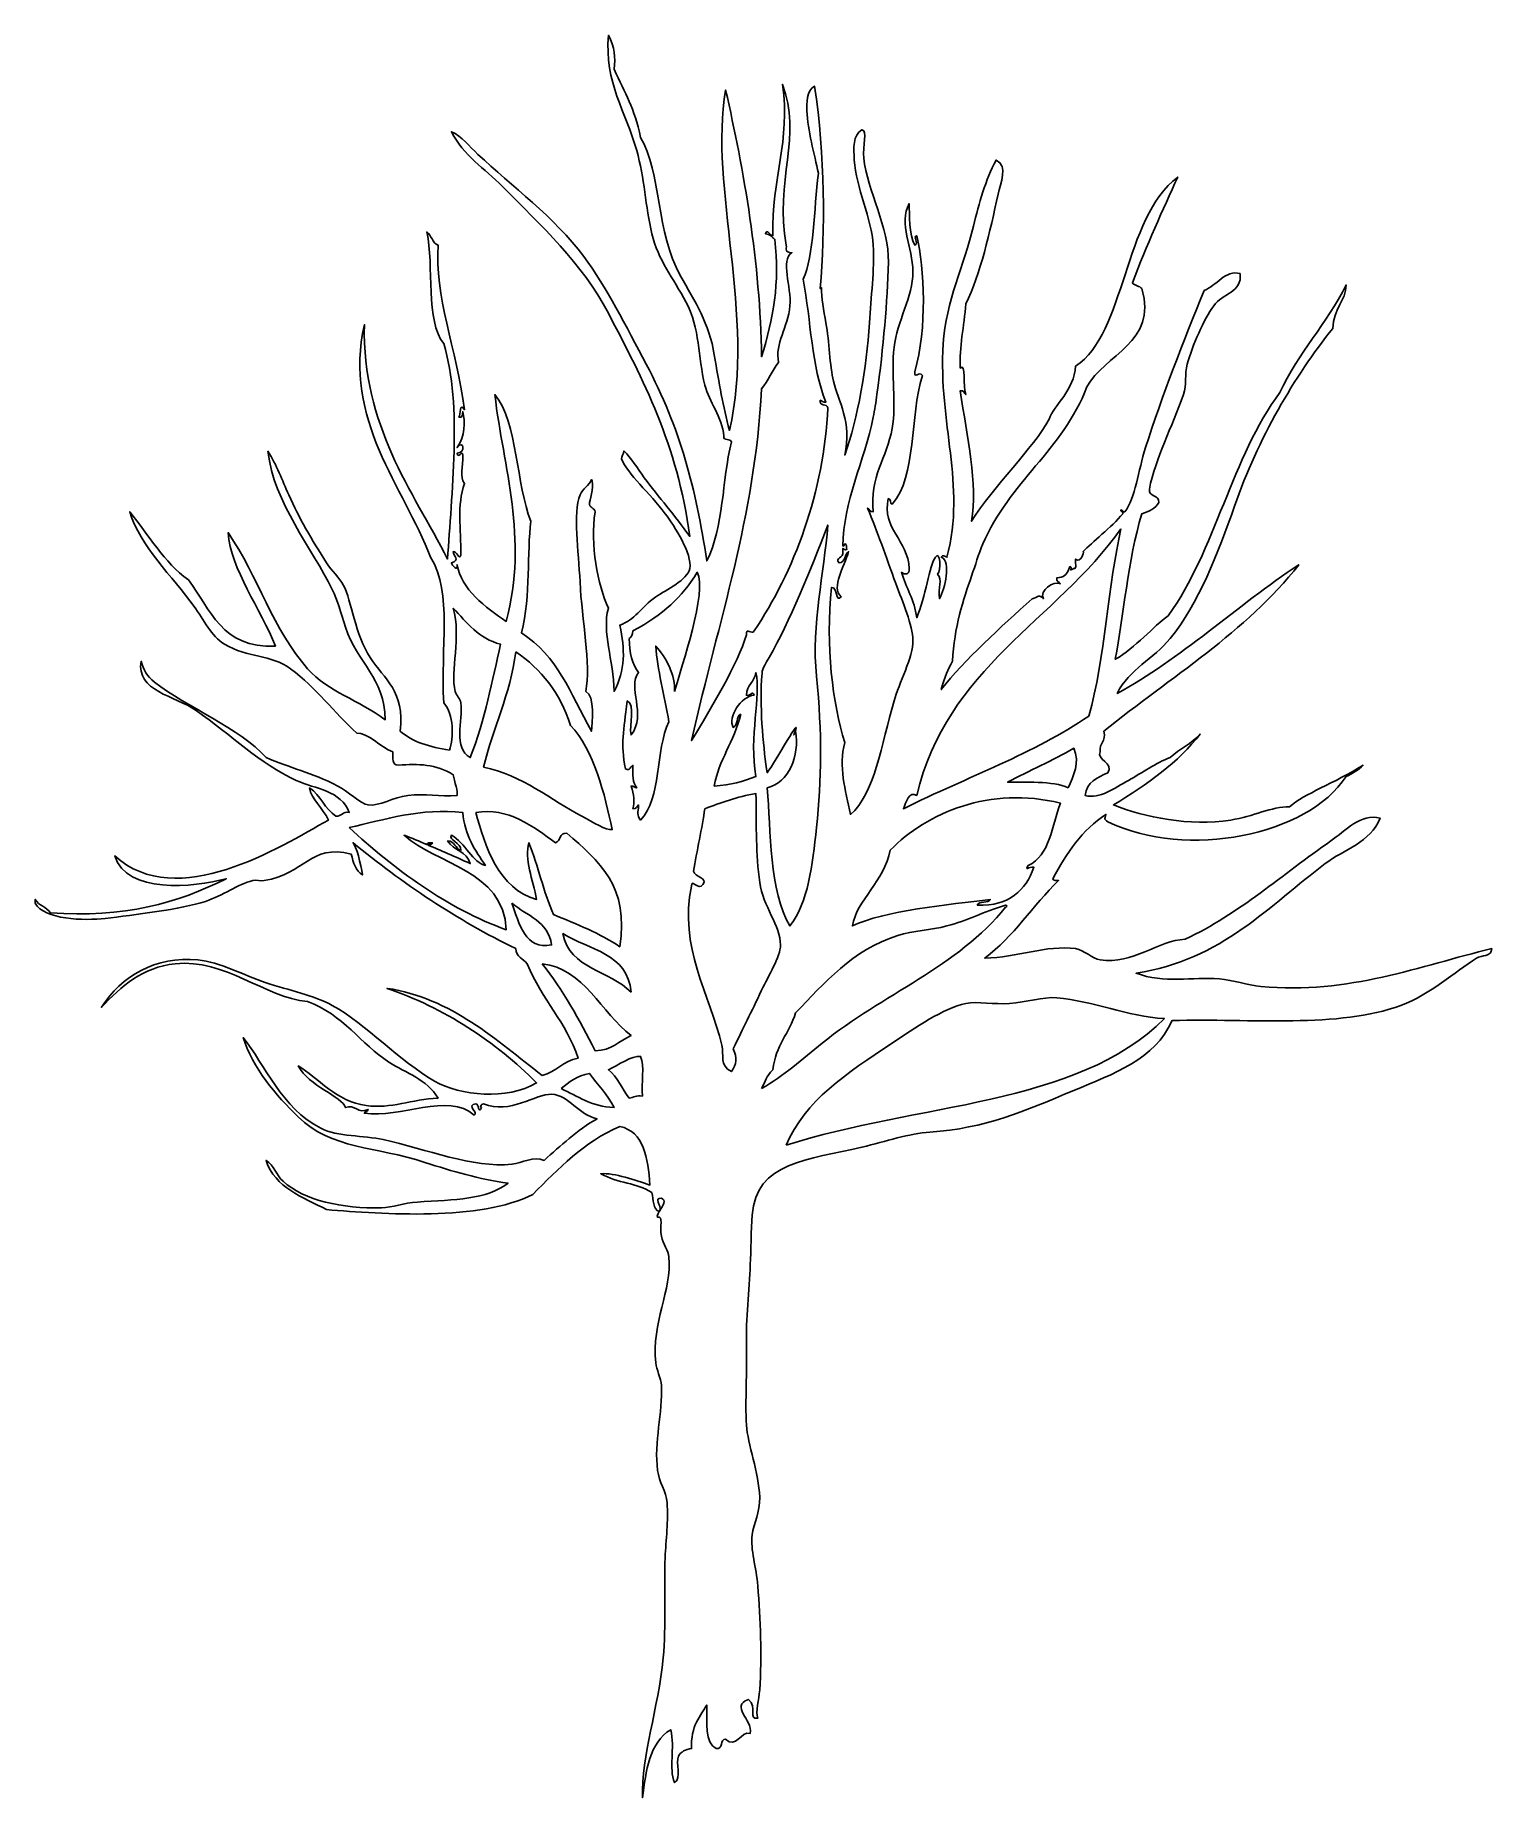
# Model space of a CAD drawing. Header units: centimetres. Extents: x -8.9 to 8.9, y -10.8 to 10.8.
import ezdxf

# ---------------------------------------------------------------- set-up
doc = ezdxf.new("R2010")
doc.units = ezdxf.units.CM
doc.header["$MEASUREMENT"] = 0
doc.layers.add('Camada 1', color=7, linetype='Continuous')

msp = doc.modelspace()

# ---------------------------------------------------------------- linework, layer by layer
at = {"layer": 'Camada 1'}
for points, knots in [([(6.10571, -0.85902), (5.93699, -0.84299), (5.76852, -0.77925), (5.59498, -0.7661), (5.59498, -0.7661), (5.26547, -0.74104), (4.91643, -0.82254), (4.57353, -0.69641), (4.57353, -0.69641), (5.61906, -0.53864), (6.22437, 0.14655), (6.89506, 0.65005), (6.89506, 0.65005), (7.11861, 0.81788), (7.45275, 0.91371), (7.56829, 1.20721), (7.56829, 1.20721), (7.33157, 1.26928), (7.13697, 1.04735), (6.9647, 0.92868), (6.9647, 0.92868), (6.36701, 0.51717), (5.8371, 0.03068), (5.1771, -0.27851), (5.1771, -0.27851), (4.84579, -0.29436), (4.53104, -0.59045), (4.13239, -0.53394), (4.13239, -0.53394), (4.02978, -0.51939), (3.93721, -0.40877), (3.83061, -0.39458), (3.83061, -0.39458), (3.46885, -0.34661), (3.11187, -0.50346), (2.71624, -0.51071), (2.71624, -0.51071), (3.07213, -0.24745), (3.30748, 0.13628), (3.6217, 0.44113), (3.6217, 0.44113), (3.59432, 0.44481), (3.55577, 0.43719), (3.55201, 0.46436), (3.55201, 0.46436), (3.71793, 0.77824), (3.91198, 1.06401), (4.20201, 1.25369), (4.20201, 1.25369), (4.18275, 1.17918), (4.1823, 1.20554), (4.22527, 1.16082), (4.22527, 1.16082), (5.20076, 0.69695), (6.68097, 0.99284), (7.15045, 1.71798), (7.15045, 1.71798), (7.23041, 1.75418), (7.30341, 1.79725), (7.35939, 1.85728), (7.35939, 1.85728), (6.99561, 1.63024), (6.64631, 1.51012), (6.45401, 1.34655), (6.45401, 1.34655), (6.23864, 1.35089), (6.01261, 1.22685), (5.73426, 1.18402), (5.73426, 1.18402), (5.23041, 1.10647), (4.67786, 1.2158), (4.29493, 1.36976), (4.29493, 1.36976), (4.7094, 1.6222), (5.09617, 1.89599), (5.35916, 2.2399), (5.35916, 2.2399), (5.25923, 2.12068), (5.10151, 2.05922), (4.99144, 1.95015), (4.99144, 1.95015), (4.82002, 1.88842), (4.64891, 1.76423), (4.48064, 1.67157), (4.48064, 1.67157), (4.30951, 1.57725), (4.12734, 1.43699), (3.94671, 1.48581), (3.94671, 1.48581), (3.96743, 1.6508), (4.09755, 1.70642), (4.22526, 1.76442), (4.22526, 1.76442), (4.30675, 1.88541), (4.07577, 1.92817), (4.13239, 2.01977), (4.13239, 2.01977), (4.11797, 2.13486), (4.2106, 2.14275), (4.17882, 2.27517), (4.17882, 2.27517), (4.99617, 2.93589), (5.91949, 3.49059), (6.5701, 4.31812), (6.5701, 4.31812), (5.81675, 3.81774), (5.10531, 3.15178), (4.34136, 2.73943), (4.34136, 2.73943), (4.4909, 3.03814), (4.78377, 3.15914), (4.99141, 3.41272), (4.99141, 3.41272), (5.33754, 3.8355), (5.57762, 4.45785), (5.78069, 5.03779), (5.78069, 5.03779), (6.07258, 5.87115), (6.51327, 6.62717), (6.9879, 7.22007), (6.9879, 7.22007), (6.9938, 7.46396), (7.14848, 7.55516), (7.15043, 7.75403), (7.15043, 7.75403), (6.91744, 7.27508), (6.55901, 6.92154), (6.33792, 6.43074), (6.33792, 6.43074), (5.75078, 5.64818), (5.54195, 4.48724), (4.96815, 3.69127), (4.96815, 3.69127), (4.78927, 3.56697), (4.56101, 3.29463), (4.31817, 3.15731), (4.31817, 3.15731), (4.41622, 3.67465), (4.47414, 4.37857), (4.64313, 4.94491), (4.64313, 4.94491), (4.73158, 4.97256), (4.81125, 5.00891), (4.85205, 5.08421), (4.85205, 5.08421), (4.85967, 5.18475), (4.72349, 5.14136), (4.73595, 5.24669), (4.73595, 5.24669), (4.81366, 5.63206), (5.01397, 6.00504), (5.15383, 6.4075), (5.15383, 6.4075), (5.19431, 6.52381), (5.16799, 6.66131), (5.20026, 6.77892), (5.20026, 6.77892), (5.26313, 7.00744), (5.40518, 7.3314), (5.5253, 7.49864), (5.5253, 7.49864), (5.63243, 7.64771), (5.87738, 7.66213), (5.85031, 7.89332), (5.85031, 7.89332), (5.66709, 7.94179), (5.55927, 7.74338), (5.40925, 7.68438), (5.40925, 7.68438), (5.15475, 7.06795), (4.89024, 6.38528), (4.68958, 5.75745), (4.68958, 5.75745), (4.5974, 5.46929), (4.56549, 5.14208), (4.43415, 4.96814), (4.43415, 4.96814), (4.42534, 4.9565), (4.39383, 4.9974), (4.38772, 4.99134), (4.38772, 4.99134), (4.37579, 4.97935), (4.41794, 4.95313), (4.4109, 4.94493), (4.4109, 4.94493), (4.27012, 4.77845), (4.03022, 4.59097), (3.92343, 4.48061), (3.92343, 4.48061), (3.93579, 4.46899), (3.89737, 4.33594), (3.83056, 4.38777), (3.83056, 4.38777), (3.81789, 4.35401), (3.85768, 4.26773), (3.8073, 4.27164), (3.8073, 4.27164), (3.72647, 4.22502), (3.80926, 4.28193), (3.76089, 4.2949), (3.76089, 4.2949), (3.71012, 4.16875), (3.69027, 4.17227), (3.59836, 4.1556), (3.59836, 4.1556), (3.5914, 4.10996), (3.62977, 4.10956), (3.64479, 4.08594), (3.64479, 4.08594), (3.55862, 4.12235), (3.38161, 4.00056), (3.4359, 3.90028), (3.4359, 3.90028), (3.3729, 3.9655), (3.37804, 3.91856), (3.29654, 3.90028), (3.29654, 3.90028), (2.91485, 3.5545), (2.46638, 3.15177), (2.18217, 2.78591), (2.18217, 2.78591), (2.2244, 2.95), (2.26152, 3.0266), (2.32153, 3.13413), (2.32153, 3.13413), (2.3373, 3.54566), (2.45507, 3.89946), (2.55362, 4.17884), (2.55362, 4.17884), (2.60259, 4.31767), (2.63604, 4.43996), (2.69298, 4.57355), (2.69298, 4.57355), (3.01373, 5.32745), (3.67276, 5.72912), (3.96981, 6.50043), (3.96981, 6.50043), (4.18396, 6.90143), (4.84119, 7.04145), (4.64307, 7.70764), (4.64307, 7.70764), (4.61561, 7.74206), (4.55536, 7.74378), (4.52697, 7.77728), (4.52697, 7.77728), (4.70231, 8.24517), (4.90236, 8.67334), (5.08418, 9.07736), (5.08418, 9.07736), (4.41687, 8.57878), (4.4446, 7.15471), (3.83053, 6.75577), (3.83053, 6.75577), (3.81603, 6.4606), (3.56317, 6.28045), (3.50552, 6.10574), (3.50552, 6.10574), (3.31552, 5.7458), (2.82118, 5.28916), (2.55363, 4.85209), (2.55363, 4.85209), (2.6325, 5.31374), (2.49886, 5.88222), (2.41435, 6.45401), (2.41435, 6.45401), (2.45999, 6.46092), (2.46036, 6.42266), (2.48404, 6.40755), (2.48404, 6.40755), (2.4388, 6.50328), (2.49378, 6.80839), (2.41435, 6.73256), (2.41435, 6.73256), (2.4012, 6.98849), (2.46227, 7.24628), (2.48404, 7.52192), (2.48404, 7.52192), (2.6593, 7.87876), (2.78209, 8.41015), (2.87867, 8.86841), (2.87867, 8.86841), (2.90661, 9.00097), (3.00914, 9.21369), (2.85541, 9.28627), (2.85541, 9.28627), (2.7241, 9.04029), (2.64636, 8.75853), (2.57688, 8.47371), (2.57688, 8.47371), (2.46099, 7.99873), (2.23729, 7.5468), (2.20543, 7.03438), (2.20543, 7.03438), (2.14357, 6.03963), (2.48838, 5.31125), (2.25184, 4.41098), (2.25184, 4.41098), (2.22446, 4.41434), (2.19921, 4.45233), (2.18218, 4.41098), (2.18218, 4.41098), (2.30704, 4.35428), (2.22875, 4.02416), (2.159, 3.90028), (2.159, 3.90028), (2.14072, 4.04167), (2.20395, 4.132), (2.13574, 4.20206), (2.13574, 4.20206), (2.18823, 4.23982), (2.16387, 4.50829), (2.11251, 4.41098), (2.11251, 4.41098), (2.03208, 4.31229), (1.99067, 3.91629), (1.88039, 3.66814), (1.88039, 3.66814), (1.85335, 3.8887), (1.74913, 4.03207), (1.69468, 4.2253), (1.69468, 4.2253), (1.72916, 4.18873), (1.79834, 4.1994), (1.78755, 4.27168), (1.78755, 4.27168), (1.77691, 4.61815), (1.44608, 4.76452), (1.53217, 5.13065), (1.53217, 5.13065), (1.57051, 5.13031), (1.54513, 5.0663), (1.5786, 5.06106), (1.5786, 5.06106), (1.88327, 5.40639), (1.79315, 6.14657), (1.95005, 6.63967), (1.95005, 6.63967), (1.91557, 6.70436), (1.84633, 6.59064), (1.85713, 6.68616), (1.85713, 6.68616), (2.00916, 7.22382), (1.97892, 7.94973), (1.88039, 8.35767), (1.88039, 8.35767), (1.82927, 8.33849), (1.91225, 8.27634), (1.85713, 8.2416), (1.85713, 8.2416), (1.78106, 8.36897), (1.79535, 8.62252), (1.78754, 8.75233), (1.78754, 8.75233), (1.6512, 8.5051), (1.8321, 8.21282), (1.83395, 7.91659), (1.83395, 7.91659), (1.83596, 7.60134), (1.6385, 7.30985), (1.60178, 6.98796), (1.60178, 6.98796), (1.56371, 6.65398), (1.63512, 6.30774), (1.5786, 5.98969), (1.5786, 5.98969), (1.51539, 5.6343), (1.2996, 5.39268), (1.34648, 4.96819), (1.34648, 4.96819), (1.30079, 4.96123), (1.30042, 4.99957), (1.27682, 5.01462), (1.27682, 5.01462), (1.40522, 4.71416), (1.49531, 4.43198), (1.62504, 4.08596), (1.62504, 4.08596), (1.70846, 3.8636), (1.82983, 3.57203), (1.83396, 3.38952), (1.83396, 3.38952), (1.83859, 3.18606), (1.66251, 2.85834), (1.60179, 2.6466), (1.60179, 2.6466), (1.44955, 2.11529), (1.35999, 1.49463), (1.06781, 1.25367), (1.06781, 1.25367), (1.00447, 1.55485), (0.91763, 1.84356), (0.9982, 2.13587), (0.9982, 2.13587), (0.84871, 2.60603), (0.7588, 3.32734), (0.83567, 4.03952), (0.83567, 4.03952), (0.90877, 4.04918), (0.88652, 3.84481), (0.95177, 3.9235), (0.95177, 3.9235), (0.82654, 4.04838), (0.9926, 4.28907), (1.04464, 4.48066), (1.04464, 4.48066), (0.99429, 4.44592), (1.00757, 4.34747), (0.92859, 4.34136), (0.92859, 4.34136), (0.86528, 4.4043), (0.9886, 4.39915), (0.97502, 4.48066), (0.97502, 4.48066), (0.97454, 4.49352), (0.97454, 4.5063), (0.97444, 4.5191), (0.97444, 4.5191), (0.98688, 4.51079), (0.99627, 4.49949), (1.02146, 4.50383), (1.02146, 4.50383), (1.01778, 4.53119), (1.02546, 4.56974), (0.9982, 4.57352), (0.9982, 4.57352), (0.99807, 4.55693), (0.98619, 4.55204), (0.97444, 4.54709), (0.97444, 4.54709), (0.9787, 5.09089), (1.23654, 5.58846), (1.3465, 6.12895), (1.3465, 6.12895), (1.36359, 6.2133), (1.38084, 6.31956), (1.39288, 6.40753), (1.39288, 6.40753), (1.47395, 6.99811), (1.51885, 7.5428), (1.53221, 8.0326), (1.53221, 8.0326), (1.54351, 8.44776), (1.27596, 8.91231), (1.23043, 9.30945), (1.23043, 9.30945), (1.21281, 9.46317), (1.28507, 9.64865), (1.2072, 9.65769), (1.2072, 9.65769), (1.09443, 9.59374), (1.10481, 9.43295), (1.11433, 9.28621), (1.11433, 9.28621), (1.13603, 8.95228), (1.32756, 8.55816), (1.3465, 8.24153), (1.3465, 8.24153), (1.36441, 7.94162), (1.31806, 7.5988), (1.30001, 7.28966), (1.30001, 7.28966), (1.2671, 6.72335), (1.15721, 6.12713), (0.99823, 5.66459), (0.99823, 5.66459), (1.08919, 6.06274), (0.91475, 6.33809), (0.85887, 6.56997), (0.85887, 6.56997), (0.81251, 6.76285), (0.80852, 7.0541), (0.76603, 7.28969), (0.76603, 7.28969), (0.73978, 7.43553), (0.70666, 7.60243), (0.71258, 7.71951), (0.71258, 7.71951), (0.70943, 7.71327), (0.70462, 7.70871), (0.69641, 7.70758), (0.69641, 7.70758), (0.75949, 8.41351), (0.75427, 9.35644), (0.6268, 10.19162), (0.6268, 10.19162), (0.52515, 10.14532), (0.53181, 9.97519), (0.53388, 9.88984), (0.53388, 9.88984), (0.53965, 9.65481), (0.62696, 9.35975), (0.67316, 9.12374), (0.67316, 9.12374), (0.61842, 8.68501), (0.61821, 8.10663), (0.48748, 7.82363), (0.48748, 7.82363), (0.58479, 7.30986), (0.58524, 6.75585), (0.76601, 6.31458), (0.76601, 6.31458), (0.73407, 6.31363), (0.71502, 6.32553), (0.6964, 6.33781), (0.6964, 6.33781), (0.67918, 6.25873), (0.78197, 6.29955), (0.78927, 6.24497), (0.78927, 6.24497), (0.74577, 5.22881), (0.37364, 4.22115), (-0.11613, 3.50553), (-0.11613, 3.50553), (-0.14336, 3.44812), (-0.21262, 3.56186), (-0.20903, 3.45907), (-0.20903, 3.45907), (-0.31597, 3.0963), (-0.63152, 2.57788), (-0.88226, 2.15899), (-0.88226, 2.15899), (-0.5419, 3.68159), (-0.10991, 4.8766), (-0.02326, 6.47718), (-0.02326, 6.47718), (0.05903, 6.57283), (0.10244, 6.70739), (0.18568, 6.80214), (0.18568, 6.80214), (0.1353, 7.03516), (0.30069, 7.2277), (0.32496, 7.49863), (0.32496, 7.49863), (0.34544, 7.72749), (0.20251, 8.06002), (0.34814, 8.14866), (0.34814, 8.14866), (0.25167, 8.15398), (0.28821, 8.18874), (0.27853, 8.24153), (0.27853, 8.24153), (0.13592, 9.01845), (0.4784, 9.60056), (0.2321, 10.21487), (0.2321, 10.21487), (0.33693, 9.52124), (0.09303, 9.05896), (0.116, 8.3576), (0.116, 8.3576), (0.08507, 8.35413), (0.04594, 8.452), (0.02308, 8.38083), (0.02308, 8.38083), (0.08248, 8.37821), (0.10444, 8.33821), (0.13926, 8.31114), (0.13926, 8.31114), (0.20197, 7.77777), (0.12, 7.33988), (-0.02327, 6.87178), (-0.02327, 6.87178), (-0.03846, 8.01499), (-0.24301, 9.1777), (-0.46438, 10.14523), (-0.46438, 10.14523), (-0.67314, 8.95156), (-0.09079, 7.37684), (-0.41792, 5.9664), (-0.41792, 5.9664), (-0.49637, 6.27064), (-0.5445, 6.53263), (-0.60368, 6.89501), (-0.60368, 6.89501), (-0.66652, 7.27979), (-0.83408, 7.54057), (-1.02154, 7.87008), (-1.02154, 7.87008), (-1.31705, 8.38946), (-1.25305, 9.13696), (-1.50909, 9.56479), (-1.50909, 9.56479), (-1.58325, 9.92603), (-1.69858, 10.1029), (-1.83413, 10.40056), (-1.83413, 10.40056), (-1.81603, 10.54592), (-1.82328, 10.67171), (-1.90372, 10.81844), (-1.90372, 10.81844), (-1.95222, 10.23114), (-1.6915, 9.88388), (-1.55548, 9.40231), (-1.55548, 9.40231), (-1.46253, 9.07322), (-1.44787, 8.71119), (-1.3698, 8.38086), (-1.3698, 8.38086), (-1.29476, 8.06317), (-1.10704, 7.83323), (-0.95194, 7.54507), (-0.95194, 7.54507), (-0.77472, 7.21598), (-0.80822, 6.87329), (-0.71977, 6.52359), (-0.71977, 6.52359), (-0.66685, 6.31441), (-0.50691, 6.13465), (-0.48757, 5.89679), (-0.48757, 5.89679), (-0.49752, 5.83265), (-0.40108, 5.87499), (-0.39473, 5.82713), (-0.39473, 5.82713), (-0.50937, 5.34392), (-0.48546, 4.78713), (-0.69657, 4.36454), (-0.69657, 4.36454), (-0.8277, 5.25013), (-1.02304, 5.99697), (-1.43947, 6.77894), (-1.43947, 6.77894), (-1.68635, 7.24257), (-1.92802, 7.73197), (-2.2056, 8.10225), (-2.2056, 8.10225), (-2.56617, 8.58318), (-3.08769, 8.9691), (-3.50563, 9.35587), (-3.50563, 9.35587), (-3.61035, 9.45279), (-3.69761, 9.57891), (-3.83067, 9.63448), (-3.83067, 9.63448), (-3.68033, 9.33407), (-3.42655, 9.18781), (-3.2039, 8.96122), (-3.2039, 8.96122), (-2.72746, 8.47645), (-2.22883, 8.02666), (-1.90379, 7.40573), (-1.90379, 7.40573), (-1.47416, 6.58486), (-1.05792, 5.80328), (-0.90554, 4.66631), (-0.90554, 4.66631), (-1.08572, 4.92272), (-1.28445, 5.14753), (-1.46273, 5.38595), (-1.46273, 5.38595), (-1.54943, 5.50197), (-1.61963, 5.62865), (-1.71289, 5.71538), (-1.71289, 5.71538), (-1.71035, 5.68138), (-1.74916, 5.63868), (-1.74128, 5.61812), (-1.74128, 5.61812), (-1.67053, 5.43394), (-1.39515, 5.19743), (-1.20732, 4.94489), (-1.20732, 4.94489), (-1.08963, 4.78664), (-0.87151, 4.44988), (-0.90554, 4.2716), (-0.90554, 4.2716), (-0.93367, 4.12417), (-1.19507, 4.01522), (-1.3234, 3.92341), (-1.3234, 3.92341), (-1.50419, 3.79403), (-1.57962, 3.64099), (-1.76449, 3.57517), (-1.76449, 3.57517), (-1.69781, 3.2745), (-1.69493, 3.03074), (-1.83421, 2.76258), (-1.83421, 2.76258), (-1.84008, 3.1503), (-1.98717, 3.49302), (-1.9038, 3.78408), (-1.9038, 3.78408), (-2.0321, 4.07139), (-2.13293, 4.56836), (-2.06633, 4.96809), (-2.06633, 4.96809), (-2.0735, 5.02283), (-2.14695, 5.01127), (-2.13599, 5.08419), (-2.13599, 5.08419), (-2.10953, 5.14388), (-2.08416, 5.32507), (-2.11273, 5.36277), (-2.11273, 5.36277), (-2.13218, 5.29247), (-2.22576, 5.24855), (-2.25203, 5.17703), (-2.25203, 5.17703), (-2.33696, 4.94594), (-2.26984, 4.49025), (-2.25203, 4.10912), (-2.25203, 4.10912), (-2.22996, 3.6356), (-2.11389, 3.09963), (-2.18239, 2.76258), (-2.18239, 2.76258), (-2.062, 2.71241), (-2.10611, 2.37502), (-2.11273, 2.27511), (-2.11273, 2.27511), (-2.37477, 2.75218), (-2.52749, 3.19509), (-2.97173, 3.4823), (-2.97173, 3.4823), (-2.85325, 3.94424), (-2.90363, 4.46901), (-2.85566, 4.85202), (-2.85566, 4.85202), (-3.03476, 5.2988), (-3.0169, 6.05995), (-3.29675, 6.40751), (-3.29675, 6.40751), (-3.19309, 5.50041), (-2.88532, 4.65986), (-3.15745, 3.62163), (-3.15745, 3.62163), (-3.41015, 3.7912), (-3.71117, 4.02152), (-3.76104, 4.31809), (-3.76104, 4.31809), (-3.75009, 4.22318), (-3.82353, 4.31465), (-3.83068, 4.34129), (-3.83068, 4.34129), (-3.71453, 4.37743), (-3.81205, 4.42249), (-3.80748, 4.48059), (-3.80748, 4.48059), (-3.76658, 4.4872), (-3.73559, 4.37124), (-3.71466, 4.43416), (-3.71466, 4.43416), (-3.71053, 4.77145), (-3.76649, 5.04172), (-3.66817, 5.31636), (-3.66817, 5.31636), (-3.73744, 5.40071), (-3.67973, 5.51295), (-3.6914, 5.6646), (-3.6914, 5.6646), (-3.68426, 5.73712), (-3.7585, 5.60557), (-3.76104, 5.68786), (-3.76104, 5.68786), (-3.65526, 5.68619), (-3.67576, 5.86386), (-3.76104, 5.75742), (-3.76104, 5.75742), (-3.66314, 5.89156), (-3.65703, 6.07812), (-3.6914, 6.19856), (-3.6914, 6.19856), (-3.6936, 6.16205), (-3.6883, 6.11807), (-3.73783, 6.12892), (-3.73783, 6.12892), (-3.7128, 6.15657), (-3.73675, 6.32217), (-3.66817, 6.22176), (-3.66817, 6.22176), (-3.76998, 6.96241), (-4.04224, 7.63495), (-3.99321, 8.24154), (-3.99321, 8.24154), (-4.06859, 8.26675), (-4.07198, 8.36402), (-4.13251, 8.40407), (-4.13251, 8.40407), (-4.04017, 7.9914), (-4.1522, 7.30335), (-3.92357, 7.03432), (-3.92357, 7.03432), (-3.6937, 6.26396), (-3.83229, 5.16501), (-3.87714, 4.38775), (-3.87714, 4.38775), (-4.31577, 5.24008), (-4.92473, 6.02444), (-4.89862, 7.26647), (-4.89862, 7.26647), (-5.16421, 6.10035), (-4.41795, 5.27492), (-4.08606, 4.41093), (-4.08606, 4.41093), (-3.81118, 3.96109), (-3.96787, 3.30317), (-3.92358, 2.62333), (-3.92358, 2.62333), (-3.80243, 2.48329), (-3.7979, 2.19267), (-3.85392, 2.04291), (-3.85392, 2.04291), (-4.09691, 2.07855), (-4.31035, 2.14369), (-4.45754, 2.27511), (-4.45754, 2.27511), (-4.4014, 2.77062), (-4.64918, 2.90548), (-4.82899, 3.18051), (-4.82899, 3.18051), (-5.01004, 3.45734), (-5.05627, 3.8784), (-5.15403, 4.06271), (-5.15403, 4.06271), (-5.2057, 4.16016), (-5.29992, 4.24199), (-5.36295, 4.34129), (-5.36295, 4.34129), (-5.54408, 4.62651), (-5.70058, 4.89213), (-5.82729, 5.17706), (-5.82729, 5.17706), (-5.90786, 5.35825), (-5.9736, 5.54142), (-6.08267, 5.71102), (-6.08267, 5.71102), (-6.01102, 5.07697), (-5.538, 4.5209), (-5.29334, 4.01628), (-5.29334, 4.01628), (-5.22958, 3.88476), (-5.18904, 3.73005), (-5.13081, 3.55196), (-5.13081, 3.55196), (-4.98555, 3.10746), (-4.64826, 2.9313), (-4.64329, 2.41441), (-4.64329, 2.41441), (-4.96431, 2.66092), (-5.34243, 2.75342), (-5.59513, 3.04126), (-5.59513, 3.04126), (-6.01968, 3.52465), (-6.20161, 4.16733), (-6.5702, 4.71271), (-6.5702, 4.71271), (-6.5416, 4.26249), (-6.16814, 3.77328), (-5.98984, 3.31978), (-5.98984, 3.31978), (-6.6505, 3.28591), (-6.78777, 3.77552), (-7.05775, 4.13237), (-7.05775, 4.13237), (-7.3594, 4.34917), (-7.54559, 4.68143), (-7.77742, 4.96811), (-7.77742, 4.96811), (-7.65129, 4.54689), (-7.25352, 4.1747), (-6.98811, 3.80733), (-6.98811, 3.80733), (-6.87008, 3.64395), (-6.77864, 3.44019), (-6.61663, 3.34304), (-6.61663, 3.34304), (-6.3326, 3.17257), (-6.0478, 3.22173), (-5.80409, 3.04126), (-5.80409, 3.04126), (-5.48458, 2.80464), (-5.27228, 2.50254), (-4.99153, 2.25185), (-4.99153, 2.25185), (-4.85794, 2.25362), (-4.6976, 2.08175), (-4.55042, 2.01973), (-4.55042, 2.01973), (-4.54955, 1.94324), (-4.55992, 1.85545), (-4.48081, 1.85722), (-4.48081, 1.85722), (-4.23927, 1.87696), (-4.01718, 1.87087), (-3.80752, 1.74112), (-3.80752, 1.74112), (-3.79286, 1.65992), (-3.74579, 1.52376), (-3.76109, 1.48574), (-3.76109, 1.48574), (-3.96953, 1.47235), (-4.15273, 1.50834), (-4.36471, 1.48574), (-4.36471, 1.48574), (-4.54172, 1.4669), (-4.71452, 1.35051), (-4.85223, 1.36969), (-4.85223, 1.36969), (-4.94669, 1.38284), (-5.10792, 1.54344), (-5.22371, 1.60184), (-5.22371, 1.60184), (-5.55428, 1.76858), (-5.80849, 1.82541), (-6.10591, 1.95008), (-6.10591, 1.95008), (-6.42703, 2.31388), (-7.07442, 2.56603), (-7.47566, 2.87874), (-7.47566, 2.87874), (-7.56723, 2.95012), (-7.61092, 3.02691), (-7.63814, 3.13406), (-7.63814, 3.13406), (-7.70635, 2.76674), (-7.21952, 2.70848), (-6.96491, 2.53047), (-6.96491, 2.53047), (-6.52692, 2.22427), (-6.18299, 1.87536), (-5.73449, 1.6715), (-5.73449, 1.6715), (-5.49438, 1.56233), (-5.18363, 1.54781), (-5.08446, 1.27679), (-5.08446, 1.27679), (-5.16936, 1.29208), (-5.17347, 1.2266), (-5.24699, 1.23041), (-5.24699, 1.23041), (-5.38476, 1.31698), (-5.43458, 1.49155), (-5.572, 1.57863), (-5.572, 1.57863), (-5.55213, 1.43676), (-5.40941, 1.33892), (-5.3398, 1.18395), (-5.3398, 1.18395), (-5.9464, 0.84418), (-7.19177, 0.05559), (-7.96298, 0.74287), (-7.96298, 0.74287), (-7.81659, 0.27779), (-7.00201, 0.35335), (-6.59323, 0.46432), (-6.59323, 0.46432), (-7.18113, 0.16846), (-7.85736, -0.02706), (-8.75228, 0.04644), (-8.75228, 0.04644), (-8.79612, 0.11867), (-8.89912, 0.13177), (-8.93802, 0.20892), (-8.93802, 0.20892), (-8.93802, 0.19347), (-8.93802, 0.17799), (-8.93802, 0.16254), (-8.93802, 0.16254), (-8.83383, -0.03939), (-8.33136, -0.05347), (-8.07905, -0.02322), (-8.07905, -0.02322), (-7.73464, 0.01811), (-7.14541, 0.08716), (-6.84866, 0.18572), (-6.84866, 0.18572), (-6.6317, 0.25779), (-6.45676, 0.39546), (-6.26824, 0.4411), (-6.26824, 0.4411), (-6.23062, 0.45025), (-6.16944, 0.43472), (-6.12894, 0.4411), (-6.12894, 0.4411), (-5.62404, 0.52085), (-5.56644, 0.89362), (-5.06103, 0.76614), (-5.06103, 0.76614), (-5.03238, 0.66324), (-5.00769, 0.5564), (-4.92175, 0.51079), (-4.92175, 0.51079), (-4.9426, 0.64509), (-4.99779, 0.86755), (-5.0378, 0.90547), (-5.0378, 0.90547), (-4.44278, 0.41448), (-3.75417, -0.04661), (-3.04125, -0.39459), (-3.04125, -0.39459), (-3.03792, -0.4996), (-2.94576, -0.51577), (-2.90197, -0.5803), (-2.90197, -0.5803), (-2.71441, -1.03184), (-2.42199, -1.28838), (-2.27515, -1.74111), (-2.27515, -1.74111), (-2.4629, -1.77011), (-2.53984, -1.90983), (-2.71629, -1.95005), (-2.71629, -1.95005), (-3.26816, -1.52682), (-3.83685, -0.99673), (-4.61994, -0.88209), (-4.61994, -0.88209), (-3.93147, -1.11524), (-3.27781, -1.54045), (-2.7859, -2.0429), (-2.7859, -2.0429), (-3.14915, -2.2584), (-3.71959, -2.20202), (-4.03955, -2.01972), (-4.03955, -2.01972), (-4.4655, -1.77704), (-4.86854, -1.32482), (-5.2932, -1.09109), (-5.2932, -1.09109), (-5.51616, -0.96838), (-5.82684, -0.90572), (-6.10576, -0.81251), (-6.10576, -0.81251), (-6.3973, -0.71496), (-6.67324, -0.5584), (-6.94155, -0.53396), (-6.94155, -0.53396), (-7.46455, -0.48612), (-7.88013, -0.72795), (-8.12553, -1.1143), (-8.12553, -1.1143), (-7.88463, -0.85662), (-7.62115, -0.62149), (-7.2201, -0.58032), (-7.2201, -0.58032), (-6.60537, -0.51727), (-6.13018, -0.99032), (-5.595, -1.04472), (-5.595, -1.04472), (-5.16013, -1.20093), (-4.93979, -1.5692), (-4.59675, -1.78762), (-4.59675, -1.78762), (-4.38503, -1.92237), (-4.13362, -1.99857), (-3.99313, -2.22871), (-3.99313, -2.22871), (-4.31947, -2.24612), (-4.57032, -2.36357), (-4.87533, -2.32163), (-4.87533, -2.32163), (-5.24024, -2.27139), (-5.46797, -1.98069), (-5.7111, -1.834), (-5.7111, -1.834), (-5.58429, -2.0826), (-5.16653, -2.21127), (-5.13068, -2.3448), (-5.13068, -2.3448), (-5.02016, -2.29929), (-4.97214, -2.43076), (-4.8521, -2.36798), (-4.8521, -2.36798), (-4.85236, -2.3987), (-4.89282, -2.38923), (-4.89853, -2.41439), (-4.89853, -2.41439), (-4.45715, -2.48181), (-3.87099, -2.15237), (-3.55201, -2.43757), (-3.55201, -2.43757), (-3.48877, -2.41341), (-3.66112, -2.31494), (-3.52881, -2.29837), (-3.52881, -2.29837), (-3.49738, -2.29437), (-3.49873, -2.4327), (-3.45917, -2.3448), (-3.45917, -2.3448), (-3.49481, -2.33924), (-3.46258, -2.30651), (-3.43597, -2.29837), (-3.43597, -2.29837), (-3.11257, -2.43611), (-2.79137, -2.17224), (-2.6002, -2.18227), (-2.6002, -2.18227), (-2.38091, -2.19375), (-2.27463, -2.43434), (-2.04301, -2.48405), (-2.04301, -2.48405), (-2.291, -2.62298), (-2.48793, -2.81295), (-2.69309, -2.99478), (-2.69309, -2.99478), (-2.82512, -2.93321), (-2.9555, -3.02751), (-3.08774, -3.04129), (-3.08774, -3.04129), (-3.56875, -3.09138), (-4.13663, -2.85558), (-4.6664, -2.73943), (-4.6664, -2.73943), (-4.90593, -2.68702), (-5.22771, -2.70345), (-5.4325, -2.60015), (-5.4325, -2.60015), (-5.91679, -2.35594), (-6.11968, -1.81862), (-6.38437, -1.48583), (-6.38437, -1.48583), (-6.27761, -1.85297), (-5.9786, -2.19796), (-5.71111, -2.46082), (-5.71111, -2.46082), (-5.3072, -2.85788), (-4.75401, -2.82139), (-4.15568, -3.01806), (-4.15568, -3.01806), (-3.81582, -3.12974), (-3.49372, -3.22367), (-3.13418, -3.27336), (-3.13418, -3.27336), (-3.3989, -3.47775), (-3.78722, -3.47627), (-4.24855, -3.50553), (-4.24855, -3.50553), (-4.41058, -3.5159), (-4.55764, -3.57138), (-4.68964, -3.57527), (-4.68964, -3.57527), (-5.16663, -3.5889), (-5.63812, -3.48695), (-5.89685, -3.25023), (-5.89685, -3.25023), (-5.98427, -3.17014), (-6.00602, -3.05285), (-6.10577, -2.9948), (-6.10577, -2.9948), (-5.99208, -3.32992), (-5.65775, -3.44449), (-5.36285, -3.59839), (-5.36285, -3.59839), (-4.67517, -3.65491), (-3.47232, -3.74047), (-2.83237, -3.41268), (-2.83237, -3.41268), (-2.51659, -3.09394), (-2.2051, -2.77077), (-1.76441, -2.57691), (-1.76441, -2.57691), (-1.46622, -2.64245), (-1.42207, -2.96193), (-1.39299, -3.29658), (-1.39299, -3.29658), (-1.56727, -3.23856), (-1.82995, -3.14569), (-1.99661, -3.1573), (-1.99661, -3.1573), (-1.78349, -3.28134), (-1.55835, -3.26438), (-1.36979, -3.38942), (-1.36979, -3.38942), (-1.34815, -3.47525), (-1.36233, -3.59688), (-1.27893, -3.62085), (-1.27893, -3.62085), (-1.2771, -3.61786), (-1.27523, -3.6149), (-1.27335, -3.61177), (-1.27335, -3.61177), (-1.24959, -3.53782), (-1.35325, -3.45739), (-1.25369, -3.45908), (-1.25369, -3.45908), (-1.18651, -3.47678), (-1.23575, -3.55118), (-1.27335, -3.61177), (-1.27335, -3.61177), (-1.27438, -3.61505), (-1.27533, -3.61838), (-1.2769, -3.62159), (-1.2769, -3.62159), (-1.27764, -3.62146), (-1.27825, -3.62103), (-1.27894, -3.62085), (-1.27894, -3.62085), (-1.29907, -3.65379), (-1.31357, -3.68131), (-1.30011, -3.6912), (-1.30011, -3.6912), (-1.22523, -3.66628), (-1.27746, -3.81492), (-1.2537, -3.92337), (-1.2537, -3.92337), (-1.23169, -4.02396), (-1.16739, -4.10477), (-1.16088, -4.1788), (-1.16088, -4.1788), (-1.12429, -4.59107), (-1.37382, -4.98663), (-1.32333, -5.4788), (-1.32333, -5.4788), (-1.31478, -5.56243), (-1.25877, -5.66443), (-1.25369, -5.75749), (-1.25369, -5.75749), (-1.23562, -6.0884), (-1.34616, -6.45131), (-1.3001, -6.80217), (-1.3001, -6.80217), (-1.28248, -6.93645), (-1.19474, -7.06202), (-1.18403, -7.19682), (-1.18403, -7.19682), (-1.16707, -7.41068), (-1.19739, -7.65812), (-1.20723, -7.86997), (-1.20723, -7.86997), (-1.22504, -8.25258), (-1.19199, -8.71029), (-1.23043, -9.10052), (-1.23043, -9.10052), (-1.29298, -9.7351), (-1.49821, -10.2994), (-1.48583, -10.81843), (-1.48583, -10.81843), (-1.44098, -10.49045), (-1.40381, -10.14176), (-1.13759, -9.98264), (-1.13759, -9.98264), (-1.08332, -10.21203), (-1.16683, -10.45479), (-1.09116, -10.63272), (-1.09116, -10.63272), (-1.00366, -10.57959), (-1.07984, -10.38716), (-1.0447, -10.30768), (-1.0447, -10.30768), (-1.01258, -10.25471), (-0.95972, -10.22243), (-0.88222, -10.21484), (-0.88222, -10.21484), (-0.89892, -9.94084), (-0.76877, -9.80405), (-0.69648, -9.68083), (-0.69648, -9.68083), (-0.6909, -9.89194), (-0.72725, -10.14494), (-0.58038, -10.21484), (-0.58038, -10.21484), (-0.49405, -10.22378), (-0.53741, -10.103), (-0.46431, -10.09871), (-0.46431, -10.09871), (-0.34149, -10.22936), (-0.27571, -9.9915), (-0.1625, -10.02905), (-0.1625, -10.02905), (-0.12874, -9.85464), (-0.4169, -9.69861), (-0.1857, -9.61125), (-0.1857, -9.61125), (-0.07, -9.7105), (-0.19382, -9.86067), (-0.06968, -9.84334), (-0.06968, -9.84334), (-0.10413, -9.76193), (-0.05465, -9.6135), (-0.04645, -9.49515), (-0.04645, -9.49515), (-0.01753, -9.07899), (-0.03743, -8.62369), (-0.06968, -8.21824), (-0.06968, -8.21824), (-0.08775, -7.9902), (-0.1626, -7.77337), (-0.13929, -7.59142), (-0.13929, -7.59142), (-0.11982, -7.43952), (-0.04023, -7.32202), (-0.04645, -7.1271), (-0.04645, -7.1271), (-0.05576, -6.83394), (-0.19615, -6.47101), (-0.20898, -6.2449), (-0.20898, -6.2449), (-0.22655, -5.93431), (-0.20139, -5.60191), (-0.20898, -5.2698), (-0.20898, -5.2698), (-0.21649, -4.93674), (-0.1771, -4.59165), (-0.16252, -4.27155), (-0.16252, -4.27155), (-0.15543, -4.11553), (-0.1503, -3.84017), (-0.13932, -3.66796), (-0.13932, -3.66796), (-0.0973, -3.00896), (0.55743, -2.98705), (1.2072, -2.83219), (1.2072, -2.83219), (1.50271, -2.76173), (1.79233, -2.66267), (2.04297, -2.64643), (2.04297, -2.64643), (2.71782, -2.60275), (3.20055, -2.38939), (3.80734, -2.13568), (3.80734, -2.13568), (4.2987, -1.9302), (4.80384, -1.75569), (5.01466, -1.27674), (5.01466, -1.27674), (5.97359, -1.25094), (7.06838, -1.37413), (7.82374, -1.09098), (7.82374, -1.09098), (8.18953, -0.95371), (8.47742, -0.684), (8.75237, -0.51059), (8.75237, -0.51059), (8.81174, -0.4731), (8.93813, -0.49842), (8.93805, -0.39446), (8.93805, -0.39446), (8.065, -0.60373), (7.18248, -0.96097), (6.10571, -0.85902)], [0, 0, 0, 0, 0.003003, 0.003003, 0.003003, 0.003003, 0.00600601, 0.00600601, 0.00600601, 0.00600601, 0.00900901, 0.00900901, 0.00900901, 0.00900901, 0.01201201, 0.01201201, 0.01201201, 0.01201201, 0.01501502, 0.01501502, 0.01501502, 0.01501502, 0.01801802, 0.01801802, 0.01801802, 0.01801802, 0.02102102, 0.02102102, 0.02102102, 0.02102102, 0.02402402, 0.02402402, 0.02402402, 0.02402402, 0.02702703, 0.02702703, 0.02702703, 0.02702703, 0.03003003, 0.03003003, 0.03003003, 0.03003003, 0.03303303, 0.03303303, 0.03303303, 0.03303303, 0.03603604, 0.03603604, 0.03603604, 0.03603604, 0.03903904, 0.03903904, 0.03903904, 0.03903904, 0.04204204, 0.04204204, 0.04204204, 0.04204204, 0.04504505, 0.04504505, 0.04504505, 0.04504505, 0.04804805, 0.04804805, 0.04804805, 0.04804805, 0.05105105, 0.05105105, 0.05105105, 0.05105105, 0.05405405, 0.05405405, 0.05405405, 0.05405405, 0.05705706, 0.05705706, 0.05705706, 0.05705706, 0.06006006, 0.06006006, 0.06006006, 0.06006006, 0.06306306, 0.06306306, 0.06306306, 0.06306306, 0.06606607, 0.06606607, 0.06606607, 0.06606607, 0.06906907, 0.06906907, 0.06906907, 0.06906907, 0.07207207, 0.07207207, 0.07207207, 0.07207207, 0.07507508, 0.07507508, 0.07507508, 0.07507508, 0.07807808, 0.07807808, 0.07807808, 0.07807808, 0.08108108, 0.08108108, 0.08108108, 0.08108108, 0.08408408, 0.08408408, 0.08408408, 0.08408408, 0.08708709, 0.08708709, 0.08708709, 0.08708709, 0.09009009, 0.09009009, 0.09009009, 0.09009009, 0.09309309, 0.09309309, 0.09309309, 0.09309309, 0.0960961, 0.0960961, 0.0960961, 0.0960961, 0.0990991, 0.0990991, 0.0990991, 0.0990991, 0.1021021, 0.1021021, 0.1021021, 0.1021021, 0.10510511, 0.10510511, 0.10510511, 0.10510511, 0.10810811, 0.10810811, 0.10810811, 0.10810811, 0.11111111, 0.11111111, 0.11111111, 0.11111111, 0.11411411, 0.11411411, 0.11411411, 0.11411411, 0.11711712, 0.11711712, 0.11711712, 0.11711712, 0.12012012, 0.12012012, 0.12012012, 0.12012012, 0.12312312, 0.12312312, 0.12312312, 0.12312312, 0.12612613, 0.12612613, 0.12612613, 0.12612613, 0.12912913, 0.12912913, 0.12912913, 0.12912913, 0.13213213, 0.13213213, 0.13213213, 0.13213213, 0.13513514, 0.13513514, 0.13513514, 0.13513514, 0.13813814, 0.13813814, 0.13813814, 0.13813814, 0.14114114, 0.14114114, 0.14114114, 0.14114114, 0.14414414, 0.14414414, 0.14414414, 0.14414414, 0.14714715, 0.14714715, 0.14714715, 0.14714715, 0.15015015, 0.15015015, 0.15015015, 0.15015015, 0.15315315, 0.15315315, 0.15315315, 0.15315315, 0.15615616, 0.15615616, 0.15615616, 0.15615616, 0.15915916, 0.15915916, 0.15915916, 0.15915916, 0.16216216, 0.16216216, 0.16216216, 0.16216216, 0.16516517, 0.16516517, 0.16516517, 0.16516517, 0.16816817, 0.16816817, 0.16816817, 0.16816817, 0.17117117, 0.17117117, 0.17117117, 0.17117117, 0.17417417, 0.17417417, 0.17417417, 0.17417417, 0.17717718, 0.17717718, 0.17717718, 0.17717718, 0.18018018, 0.18018018, 0.18018018, 0.18018018, 0.18318318, 0.18318318, 0.18318318, 0.18318318, 0.18618619, 0.18618619, 0.18618619, 0.18618619, 0.18918919, 0.18918919, 0.18918919, 0.18918919, 0.19219219, 0.19219219, 0.19219219, 0.19219219, 0.1951952, 0.1951952, 0.1951952, 0.1951952, 0.1981982, 0.1981982, 0.1981982, 0.1981982, 0.2012012, 0.2012012, 0.2012012, 0.2012012, 0.2042042, 0.2042042, 0.2042042, 0.2042042, 0.20720721, 0.20720721, 0.20720721, 0.20720721, 0.21021021, 0.21021021, 0.21021021, 0.21021021, 0.21321321, 0.21321321, 0.21321321, 0.21321321, 0.21621622, 0.21621622, 0.21621622, 0.21621622, 0.21921922, 0.21921922, 0.21921922, 0.21921922, 0.22222222, 0.22222222, 0.22222222, 0.22222222, 0.22522523, 0.22522523, 0.22522523, 0.22522523, 0.22822823, 0.22822823, 0.22822823, 0.22822823, 0.23123123, 0.23123123, 0.23123123, 0.23123123, 0.23423423, 0.23423423, 0.23423423, 0.23423423, 0.23723724, 0.23723724, 0.23723724, 0.23723724, 0.24024024, 0.24024024, 0.24024024, 0.24024024, 0.24324324, 0.24324324, 0.24324324, 0.24324324, 0.24624625, 0.24624625, 0.24624625, 0.24624625, 0.24924925, 0.24924925, 0.24924925, 0.24924925, 0.25225225, 0.25225225, 0.25225225, 0.25225225, 0.25525526, 0.25525526, 0.25525526, 0.25525526, 0.25825826, 0.25825826, 0.25825826, 0.25825826, 0.26126126, 0.26126126, 0.26126126, 0.26126126, 0.26426426, 0.26426426, 0.26426426, 0.26426426, 0.26726727, 0.26726727, 0.26726727, 0.26726727, 0.27027027, 0.27027027, 0.27027027, 0.27027027, 0.27327327, 0.27327327, 0.27327327, 0.27327327, 0.27627628, 0.27627628, 0.27627628, 0.27627628, 0.27927928, 0.27927928, 0.27927928, 0.27927928, 0.28228228, 0.28228228, 0.28228228, 0.28228228, 0.28528529, 0.28528529, 0.28528529, 0.28528529, 0.28828829, 0.28828829, 0.28828829, 0.28828829, 0.29129129, 0.29129129, 0.29129129, 0.29129129, 0.29429429, 0.29429429, 0.29429429, 0.29429429, 0.2972973, 0.2972973, 0.2972973, 0.2972973, 0.3003003, 0.3003003, 0.3003003, 0.3003003, 0.3033033, 0.3033033, 0.3033033, 0.3033033, 0.30630631, 0.30630631, 0.30630631, 0.30630631, 0.30930931, 0.30930931, 0.30930931, 0.30930931, 0.31231231, 0.31231231, 0.31231231, 0.31231231, 0.31531532, 0.31531532, 0.31531532, 0.31531532, 0.31831832, 0.31831832, 0.31831832, 0.31831832, 0.32132132, 0.32132132, 0.32132132, 0.32132132, 0.32432432, 0.32432432, 0.32432432, 0.32432432, 0.32732733, 0.32732733, 0.32732733, 0.32732733, 0.33033033, 0.33033033, 0.33033033, 0.33033033, 0.33333333, 0.33333333, 0.33333333, 0.33333333, 0.33633634, 0.33633634, 0.33633634, 0.33633634, 0.33933934, 0.33933934, 0.33933934, 0.33933934, 0.34234234, 0.34234234, 0.34234234, 0.34234234, 0.34534535, 0.34534535, 0.34534535, 0.34534535, 0.34834835, 0.34834835, 0.34834835, 0.34834835, 0.35135135, 0.35135135, 0.35135135, 0.35135135, 0.35435435, 0.35435435, 0.35435435, 0.35435435, 0.35735736, 0.35735736, 0.35735736, 0.35735736, 0.36036036, 0.36036036, 0.36036036, 0.36036036, 0.36336336, 0.36336336, 0.36336336, 0.36336336, 0.36636637, 0.36636637, 0.36636637, 0.36636637, 0.36936937, 0.36936937, 0.36936937, 0.36936937, 0.37237237, 0.37237237, 0.37237237, 0.37237237, 0.37537538, 0.37537538, 0.37537538, 0.37537538, 0.37837838, 0.37837838, 0.37837838, 0.37837838, 0.38138138, 0.38138138, 0.38138138, 0.38138138, 0.38438438, 0.38438438, 0.38438438, 0.38438438, 0.38738739, 0.38738739, 0.38738739, 0.38738739, 0.39039039, 0.39039039, 0.39039039, 0.39039039, 0.39339339, 0.39339339, 0.39339339, 0.39339339, 0.3963964, 0.3963964, 0.3963964, 0.3963964, 0.3993994, 0.3993994, 0.3993994, 0.3993994, 0.4024024, 0.4024024, 0.4024024, 0.4024024, 0.40540541, 0.40540541, 0.40540541, 0.40540541, 0.40840841, 0.40840841, 0.40840841, 0.40840841, 0.41141141, 0.41141141, 0.41141141, 0.41141141, 0.41441441, 0.41441441, 0.41441441, 0.41441441, 0.41741742, 0.41741742, 0.41741742, 0.41741742, 0.42042042, 0.42042042, 0.42042042, 0.42042042, 0.42342342, 0.42342342, 0.42342342, 0.42342342, 0.42642643, 0.42642643, 0.42642643, 0.42642643, 0.42942943, 0.42942943, 0.42942943, 0.42942943, 0.43243243, 0.43243243, 0.43243243, 0.43243243, 0.43543544, 0.43543544, 0.43543544, 0.43543544, 0.43843844, 0.43843844, 0.43843844, 0.43843844, 0.44144144, 0.44144144, 0.44144144, 0.44144144, 0.44444444, 0.44444444, 0.44444444, 0.44444444, 0.44744745, 0.44744745, 0.44744745, 0.44744745, 0.45045045, 0.45045045, 0.45045045, 0.45045045, 0.45345345, 0.45345345, 0.45345345, 0.45345345, 0.45645646, 0.45645646, 0.45645646, 0.45645646, 0.45945946, 0.45945946, 0.45945946, 0.45945946, 0.46246246, 0.46246246, 0.46246246, 0.46246246, 0.46546547, 0.46546547, 0.46546547, 0.46546547, 0.46846847, 0.46846847, 0.46846847, 0.46846847, 0.47147147, 0.47147147, 0.47147147, 0.47147147, 0.47447447, 0.47447447, 0.47447447, 0.47447447, 0.47747748, 0.47747748, 0.47747748, 0.47747748, 0.48048048, 0.48048048, 0.48048048, 0.48048048, 0.48348348, 0.48348348, 0.48348348, 0.48348348, 0.48648649, 0.48648649, 0.48648649, 0.48648649, 0.48948949, 0.48948949, 0.48948949, 0.48948949, 0.49249249, 0.49249249, 0.49249249, 0.49249249, 0.4954955, 0.4954955, 0.4954955, 0.4954955, 0.4984985, 0.4984985, 0.4984985, 0.4984985, 0.5015015, 0.5015015, 0.5015015, 0.5015015, 0.5045045, 0.5045045, 0.5045045, 0.5045045, 0.50750751, 0.50750751, 0.50750751, 0.50750751, 0.51051051, 0.51051051, 0.51051051, 0.51051051, 0.51351351, 0.51351351, 0.51351351, 0.51351351, 0.51651652, 0.51651652, 0.51651652, 0.51651652, 0.51951952, 0.51951952, 0.51951952, 0.51951952, 0.52252252, 0.52252252, 0.52252252, 0.52252252, 0.52552553, 0.52552553, 0.52552553, 0.52552553, 0.52852853, 0.52852853, 0.52852853, 0.52852853, 0.53153153, 0.53153153, 0.53153153, 0.53153153, 0.53453453, 0.53453453, 0.53453453, 0.53453453, 0.53753754, 0.53753754, 0.53753754, 0.53753754, 0.54054054, 0.54054054, 0.54054054, 0.54054054, 0.54354354, 0.54354354, 0.54354354, 0.54354354, 0.54654655, 0.54654655, 0.54654655, 0.54654655, 0.54954955, 0.54954955, 0.54954955, 0.54954955, 0.55255255, 0.55255255, 0.55255255, 0.55255255, 0.55555556, 0.55555556, 0.55555556, 0.55555556, 0.55855856, 0.55855856, 0.55855856, 0.55855856, 0.56156156, 0.56156156, 0.56156156, 0.56156156, 0.56456456, 0.56456456, 0.56456456, 0.56456456, 0.56756757, 0.56756757, 0.56756757, 0.56756757, 0.57057057, 0.57057057, 0.57057057, 0.57057057, 0.57357357, 0.57357357, 0.57357357, 0.57357357, 0.57657658, 0.57657658, 0.57657658, 0.57657658, 0.57957958, 0.57957958, 0.57957958, 0.57957958, 0.58258258, 0.58258258, 0.58258258, 0.58258258, 0.58558559, 0.58558559, 0.58558559, 0.58558559, 0.58858859, 0.58858859, 0.58858859, 0.58858859, 0.59159159, 0.59159159, 0.59159159, 0.59159159, 0.59459459, 0.59459459, 0.59459459, 0.59459459, 0.5975976, 0.5975976, 0.5975976, 0.5975976, 0.6006006, 0.6006006, 0.6006006, 0.6006006, 0.6036036, 0.6036036, 0.6036036, 0.6036036, 0.60660661, 0.60660661, 0.60660661, 0.60660661, 0.60960961, 0.60960961, 0.60960961, 0.60960961, 0.61261261, 0.61261261, 0.61261261, 0.61261261, 0.61561562, 0.61561562, 0.61561562, 0.61561562, 0.61861862, 0.61861862, 0.61861862, 0.61861862, 0.62162162, 0.62162162, 0.62162162, 0.62162162, 0.62462462, 0.62462462, 0.62462462, 0.62462462, 0.62762763, 0.62762763, 0.62762763, 0.62762763, 0.63063063, 0.63063063, 0.63063063, 0.63063063, 0.63363363, 0.63363363, 0.63363363, 0.63363363, 0.63663664, 0.63663664, 0.63663664, 0.63663664, 0.63963964, 0.63963964, 0.63963964, 0.63963964, 0.64264264, 0.64264264, 0.64264264, 0.64264264, 0.64564565, 0.64564565, 0.64564565, 0.64564565, 0.64864865, 0.64864865, 0.64864865, 0.64864865, 0.65165165, 0.65165165, 0.65165165, 0.65165165, 0.65465465, 0.65465465, 0.65465465, 0.65465465, 0.65765766, 0.65765766, 0.65765766, 0.65765766, 0.66066066, 0.66066066, 0.66066066, 0.66066066, 0.66366366, 0.66366366, 0.66366366, 0.66366366, 0.66666667, 0.66666667, 0.66666667, 0.66666667, 0.66966967, 0.66966967, 0.66966967, 0.66966967, 0.67267267, 0.67267267, 0.67267267, 0.67267267, 0.67567568, 0.67567568, 0.67567568, 0.67567568, 0.67867868, 0.67867868, 0.67867868, 0.67867868, 0.68168168, 0.68168168, 0.68168168, 0.68168168, 0.68468468, 0.68468468, 0.68468468, 0.68468468, 0.68768769, 0.68768769, 0.68768769, 0.68768769, 0.69069069, 0.69069069, 0.69069069, 0.69069069, 0.69369369, 0.69369369, 0.69369369, 0.69369369, 0.6966967, 0.6966967, 0.6966967, 0.6966967, 0.6996997, 0.6996997, 0.6996997, 0.6996997, 0.7027027, 0.7027027, 0.7027027, 0.7027027, 0.70570571, 0.70570571, 0.70570571, 0.70570571, 0.70870871, 0.70870871, 0.70870871, 0.70870871, 0.71171171, 0.71171171, 0.71171171, 0.71171171, 0.71471471, 0.71471471, 0.71471471, 0.71471471, 0.71771772, 0.71771772, 0.71771772, 0.71771772, 0.72072072, 0.72072072, 0.72072072, 0.72072072, 0.72372372, 0.72372372, 0.72372372, 0.72372372, 0.72672673, 0.72672673, 0.72672673, 0.72672673, 0.72972973, 0.72972973, 0.72972973, 0.72972973, 0.73273273, 0.73273273, 0.73273273, 0.73273273, 0.73573574, 0.73573574, 0.73573574, 0.73573574, 0.73873874, 0.73873874, 0.73873874, 0.73873874, 0.74174174, 0.74174174, 0.74174174, 0.74174174, 0.74474474, 0.74474474, 0.74474474, 0.74474474, 0.74774775, 0.74774775, 0.74774775, 0.74774775, 0.75075075, 0.75075075, 0.75075075, 0.75075075, 0.75375375, 0.75375375, 0.75375375, 0.75375375, 0.75675676, 0.75675676, 0.75675676, 0.75675676, 0.75975976, 0.75975976, 0.75975976, 0.75975976, 0.76276276, 0.76276276, 0.76276276, 0.76276276, 0.76576577, 0.76576577, 0.76576577, 0.76576577, 0.76876877, 0.76876877, 0.76876877, 0.76876877, 0.77177177, 0.77177177, 0.77177177, 0.77177177, 0.77477477, 0.77477477, 0.77477477, 0.77477477, 0.77777778, 0.77777778, 0.77777778, 0.77777778, 0.78078078, 0.78078078, 0.78078078, 0.78078078, 0.78378378, 0.78378378, 0.78378378, 0.78378378, 0.78678679, 0.78678679, 0.78678679, 0.78678679, 0.78978979, 0.78978979, 0.78978979, 0.78978979, 0.79279279, 0.79279279, 0.79279279, 0.79279279, 0.7957958, 0.7957958, 0.7957958, 0.7957958, 0.7987988, 0.7987988, 0.7987988, 0.7987988, 0.8018018, 0.8018018, 0.8018018, 0.8018018, 0.8048048, 0.8048048, 0.8048048, 0.8048048, 0.80780781, 0.80780781, 0.80780781, 0.80780781, 0.81081081, 0.81081081, 0.81081081, 0.81081081, 0.81381381, 0.81381381, 0.81381381, 0.81381381, 0.81681682, 0.81681682, 0.81681682, 0.81681682, 0.81981982, 0.81981982, 0.81981982, 0.81981982, 0.82282282, 0.82282282, 0.82282282, 0.82282282, 0.82582583, 0.82582583, 0.82582583, 0.82582583, 0.82882883, 0.82882883, 0.82882883, 0.82882883, 0.83183183, 0.83183183, 0.83183183, 0.83183183, 0.83483483, 0.83483483, 0.83483483, 0.83483483, 0.83783784, 0.83783784, 0.83783784, 0.83783784, 0.84084084, 0.84084084, 0.84084084, 0.84084084, 0.84384384, 0.84384384, 0.84384384, 0.84384384, 0.84684685, 0.84684685, 0.84684685, 0.84684685, 0.84984985, 0.84984985, 0.84984985, 0.84984985, 0.85285285, 0.85285285, 0.85285285, 0.85285285, 0.85585586, 0.85585586, 0.85585586, 0.85585586, 0.85885886, 0.85885886, 0.85885886, 0.85885886, 0.86186186, 0.86186186, 0.86186186, 0.86186186, 0.86486486, 0.86486486, 0.86486486, 0.86486486, 0.86786787, 0.86786787, 0.86786787, 0.86786787, 0.87087087, 0.87087087, 0.87087087, 0.87087087, 0.87387387, 0.87387387, 0.87387387, 0.87387387, 0.87687688, 0.87687688, 0.87687688, 0.87687688, 0.87987988, 0.87987988, 0.87987988, 0.87987988, 0.88288288, 0.88288288, 0.88288288, 0.88288288, 0.88588589, 0.88588589, 0.88588589, 0.88588589, 0.88888889, 0.88888889, 0.88888889, 0.88888889, 0.89189189, 0.89189189, 0.89189189, 0.89189189, 0.89489489, 0.89489489, 0.89489489, 0.89489489, 0.8978979, 0.8978979, 0.8978979, 0.8978979, 0.9009009, 0.9009009, 0.9009009, 0.9009009, 0.9039039, 0.9039039, 0.9039039, 0.9039039, 0.90690691, 0.90690691, 0.90690691, 0.90690691, 0.90990991, 0.90990991, 0.90990991, 0.90990991, 0.91291291, 0.91291291, 0.91291291, 0.91291291, 0.91591592, 0.91591592, 0.91591592, 0.91591592, 0.91891892, 0.91891892, 0.91891892, 0.91891892, 0.92192192, 0.92192192, 0.92192192, 0.92192192, 0.92492492, 0.92492492, 0.92492492, 0.92492492, 0.92792793, 0.92792793, 0.92792793, 0.92792793, 0.93093093, 0.93093093, 0.93093093, 0.93093093, 0.93393393, 0.93393393, 0.93393393, 0.93393393, 0.93693694, 0.93693694, 0.93693694, 0.93693694, 0.93993994, 0.93993994, 0.93993994, 0.93993994, 0.94294294, 0.94294294, 0.94294294, 0.94294294, 0.94594595, 0.94594595, 0.94594595, 0.94594595, 0.94894895, 0.94894895, 0.94894895, 0.94894895, 0.95195195, 0.95195195, 0.95195195, 0.95195195, 0.95495495, 0.95495495, 0.95495495, 0.95495495, 0.95795796, 0.95795796, 0.95795796, 0.95795796, 0.96096096, 0.96096096, 0.96096096, 0.96096096, 0.96396396, 0.96396396, 0.96396396, 0.96396396, 0.96696697, 0.96696697, 0.96696697, 0.96696697, 0.96996997, 0.96996997, 0.96996997, 0.96996997, 0.97297297, 0.97297297, 0.97297297, 0.97297297, 0.97597598, 0.97597598, 0.97597598, 0.97597598, 0.97897898, 0.97897898, 0.97897898, 0.97897898, 0.98198198, 0.98198198, 0.98198198, 0.98198198, 0.98498498, 0.98498498, 0.98498498, 0.98498498, 0.98798799, 0.98798799, 0.98798799, 0.98798799, 0.99099099, 0.99099099, 0.99099099, 0.99099099, 0.99399399, 0.99399399, 0.99399399, 0.99399399, 1, 1, 1, 1]), ([(-0.0232, 2.90195), (-0.01397, 3.05075), (-0.02595, 3.0127), (0.06967, 3.18056), (0.06967, 3.18056), (0.32174, 3.62321), (0.57357, 4.2344), (0.78934, 4.80566), (0.78934, 4.80566), (0.74523, 4.21077), (0.58574, 3.58868), (0.65004, 2.94839), (0.65004, 2.94839), (0.72113, 2.24036), (0.71439, 1.69109), (0.65004, 1.09112), (0.65004, 1.09112), (0.60043, 0.62778), (0.54857, 0.17407), (0.32503, -0.11612), (0.32503, -0.11612), (0.06513, 0.30647), (0.09209, 1.05897), (0.04642, 1.57867), (0.04642, 1.57867), (0.3132, 1.64476), (0.44412, 1.97012), (0.39469, 2.27516), (0.39469, 2.27516), (0.39255, 2.26614), (0.38715, 2.26042), (0.38207, 2.25442), (0.38207, 2.25442), (0.37892, 2.24659), (0.37546, 2.23812), (0.37146, 2.2287), (0.37146, 2.2287), (0.37146, 2.24082), (0.37651, 2.24783), (0.38207, 2.25442), (0.38207, 2.25442), (0.49108, 2.52448), (0.14413, 1.89594), (0.04639, 1.76439), (0.04639, 1.76439), (0.00331, 2.01647), (-0.04633, 2.52955), (-0.0232, 2.90195)], [0, 0, 0, 0, 0.07692308, 0.07692308, 0.07692308, 0.07692308, 0.15384615, 0.15384615, 0.15384615, 0.15384615, 0.23076923, 0.23076923, 0.23076923, 0.23076923, 0.30769231, 0.30769231, 0.30769231, 0.30769231, 0.38461538, 0.38461538, 0.38461538, 0.38461538, 0.46153846, 0.46153846, 0.46153846, 0.46153846, 0.53846154, 0.53846154, 0.53846154, 0.53846154, 0.61538462, 0.61538462, 0.61538462, 0.61538462, 0.69230769, 0.69230769, 0.69230769, 0.69230769, 0.76923077, 0.76923077, 0.76923077, 0.76923077, 0.84615385, 0.84615385, 0.84615385, 0.84615385, 1, 1, 1, 1]), ([(4.38774, 4.75922), (4.2346, 4.10755), (4.18917, 3.14706), (3.99311, 2.46086), (3.99311, 2.46086), (3.31879, 2.00006), (2.50515, 1.71413), (1.71793, 1.32331), (1.71793, 1.32331), (1.74333, 1.40041), (1.79228, 1.54519), (1.88046, 1.48579), (1.88046, 1.48579), (2.24549, 3.04768), (3.58786, 3.63225), (4.38774, 4.75922)], [0, 0, 0, 0, 0.2, 0.2, 0.2, 0.2, 0.4, 0.4, 0.4, 0.4, 0.6, 0.6, 0.6, 0.6, 1, 1, 1, 1]), ([(-1.09114, 2.76265), (-1.07823, 2.9536), (-1.19795, 3.19186), (-1.32326, 3.31984), (-1.32326, 3.31984), (-1.30331, 3.0424), (-1.21438, 2.70585), (-1.16081, 2.39123), (-1.16081, 2.39123), (-1.32906, 2.04108), (-1.25066, 1.44413), (-1.50903, 1.18402), (-1.50903, 1.18402), (-1.56065, 1.25382), (-1.53639, 1.26506), (-1.53221, 1.36976), (-1.53221, 1.36976), (-1.55586, 1.35471), (-1.55626, 1.31637), (-1.60187, 1.32333), (-1.60187, 1.32333), (-1.58195, 1.41054), (-1.58827, 1.49732), (-1.62507, 1.60191), (-1.62507, 1.60191), (-1.58758, 1.60847), (-1.58509, 1.57998), (-1.55541, 1.57871), (-1.55541, 1.57871), (-1.60716, 1.63536), (-1.60634, 1.74447), (-1.60187, 1.85729), (-1.60187, 1.85729), (-1.6383, 1.84734), (-1.62171, 1.78429), (-1.69477, 1.81086), (-1.69477, 1.81086), (-1.75221, 2.13442), (-1.72009, 2.26412), (-1.67157, 2.64663), (-1.67157, 2.64663), (-1.56796, 2.59538), (-1.65257, 2.35606), (-1.62511, 2.22875), (-1.62511, 2.22875), (-1.42964, 2.48172), (-1.67617, 2.82494), (-1.53224, 2.99485), (-1.53224, 2.99485), (-1.61262, 3.09253), (-1.64286, 3.24025), (-1.64834, 3.41276), (-1.64834, 3.41276), (-1.61717, 3.42803), (-1.60508, 3.4624), (-1.60191, 3.5056), (-1.60191, 3.5056), (-1.22816, 3.71004), (-1.0035, 3.91544), (-0.81258, 4.22529), (-0.81258, 4.22529), (-0.68874, 3.98232), (-1.00174, 3.08401), (-1.09114, 2.76265)], [0, 0, 0, 0, 0.05882353, 0.05882353, 0.05882353, 0.05882353, 0.11764706, 0.11764706, 0.11764706, 0.11764706, 0.17647059, 0.17647059, 0.17647059, 0.17647059, 0.23529412, 0.23529412, 0.23529412, 0.23529412, 0.29411765, 0.29411765, 0.29411765, 0.29411765, 0.35294118, 0.35294118, 0.35294118, 0.35294118, 0.41176471, 0.41176471, 0.41176471, 0.41176471, 0.47058824, 0.47058824, 0.47058824, 0.47058824, 0.52941176, 0.52941176, 0.52941176, 0.52941176, 0.58823529, 0.58823529, 0.58823529, 0.58823529, 0.64705882, 0.64705882, 0.64705882, 0.64705882, 0.70588235, 0.70588235, 0.70588235, 0.70588235, 0.76470588, 0.76470588, 0.76470588, 0.76470588, 0.82352941, 0.82352941, 0.82352941, 0.82352941, 0.88235294, 0.88235294, 0.88235294, 0.88235294, 1, 1, 1, 1]), ([(-3.78415, 2.76265), (-3.84733, 3.01004), (-3.70657, 3.43747), (-3.80735, 3.78415), (-3.80735, 3.78415), (-3.63992, 3.61111), (-3.50022, 3.41032), (-3.22699, 3.34309), (-3.22699, 3.34309), (-3.32698, 2.90729), (-3.41881, 2.41424), (-3.59844, 1.95014), (-3.59844, 1.95014), (-3.81405, 2.06703), (-3.68652, 2.40226), (-3.71454, 2.6234), (-3.71454, 2.6234), (-3.72171, 2.67978), (-3.76947, 2.7051), (-3.78415, 2.76265)], [0, 0, 0, 0, 0.16666667, 0.16666667, 0.16666667, 0.16666667, 0.33333333, 0.33333333, 0.33333333, 0.33333333, 0.5, 0.5, 0.5, 0.5, 0.66666667, 0.66666667, 0.66666667, 0.66666667, 1, 1, 1, 1]), ([(-3.04123, 3.25019), (-2.72902, 3.03622), (-2.49246, 2.74653), (-2.36802, 2.34481), (-2.36802, 2.34481), (-2.0792, 2.04313), (-1.94696, 1.49513), (-1.85724, 1.06788), (-1.85724, 1.06788), (-1.93296, 1.0564), (-2.08558, 1.15485), (-2.22872, 1.23044), (-2.22872, 1.23044), (-2.59784, 1.42533), (-2.96429, 1.73585), (-3.43593, 1.83403), (-3.43593, 1.83403), (-3.32235, 2.32402), (-3.10848, 2.71386), (-3.04123, 3.25019)], [0, 0, 0, 0, 0.16666667, 0.16666667, 0.16666667, 0.16666667, 0.33333333, 0.33333333, 0.33333333, 0.33333333, 0.5, 0.5, 0.5, 0.5, 0.66666667, 0.66666667, 0.66666667, 0.66666667, 1, 1, 1, 1]), ([(-0.27861, 2.48407), (-0.33888, 2.45925), (-0.31115, 2.34641), (-0.37148, 2.32154), (-0.37148, 2.32154), (-0.44178, 2.44499), (-0.27776, 2.70415), (-0.11608, 2.71625), (-0.11608, 2.71625), (-0.13135, 2.78576), (-0.16572, 2.69405), (-0.20898, 2.71625), (-0.20898, 2.71625), (-0.20615, 2.84497), (-0.1086, 2.87894), (-0.09288, 2.9948), (-0.09288, 2.9948), (-0.02769, 2.71648), (-0.18043, 2.20335), (-0.09288, 1.71795), (-0.09288, 1.71795), (-0.24412, 1.66024), (-0.40316, 1.61034), (-0.60366, 1.60188), (-0.60366, 1.60188), (-0.55123, 1.92095), (-0.36169, 2.13934), (-0.27861, 2.48407)], [0, 0, 0, 0, 0.125, 0.125, 0.125, 0.125, 0.25, 0.25, 0.25, 0.25, 0.375, 0.375, 0.375, 0.375, 0.5, 0.5, 0.5, 0.5, 0.625, 0.625, 0.625, 0.625, 0.75, 0.75, 0.75, 0.75, 1, 1, 1, 1]), ([(3.73774, 1.57866), (3.55925, 1.67095), (3.18907, 1.64295), (2.99482, 1.64832), (2.99482, 1.64832), (3.26239, 1.7909), (3.55031, 1.91312), (3.80733, 2.06618), (3.80733, 2.06618), (3.89152, 1.89196), (3.80294, 1.72416), (3.73774, 1.57866)], [0, 0, 0, 0, 0.25, 0.25, 0.25, 0.25, 0.5, 0.5, 0.5, 0.5, 1, 1, 1, 1]), ([(1.55541, 0.81254), (2.00742, 1.28059), (2.77895, 1.60073), (3.64485, 1.39293), (3.64485, 1.39293), (3.53796, 1.11292), (3.51531, 0.74867), (3.25028, 0.62683), (3.25028, 0.62683), (3.20739, 0.54883), (3.24748, 0.61532), (3.31989, 0.60363), (3.31989, 0.60363), (3.21347, 0.32307), (3.02544, 0.12415), (2.6234, 0.13929), (2.6234, 0.13929), (2.6461, 0.19395), (2.75733, 0.16009), (2.78593, 0.20893), (2.78593, 0.20893), (2.27692, 0.14855), (1.4763, 0.06984), (1.09114, -0.11611), (1.09114, -0.11611), (1.14456, 0.20198), (1.4831, 0.43601), (1.55541, 0.81254)], [0, 0, 0, 0, 0.125, 0.125, 0.125, 0.125, 0.25, 0.25, 0.25, 0.25, 0.375, 0.375, 0.375, 0.375, 0.5, 0.5, 0.5, 0.5, 0.625, 0.625, 0.625, 0.625, 0.75, 0.75, 0.75, 0.75, 1, 1, 1, 1]), ([(-5.08426, 1.09114), (-4.66468, 1.18726), (-4.19074, 1.33609), (-3.69131, 1.27685), (-3.69131, 1.27685), (-3.66509, 0.99353), (-3.53941, 0.80968), (-3.41273, 0.62685), (-3.41273, 0.62685), (-3.55867, 0.65132), (-3.66869, 0.91234), (-3.83056, 0.99827), (-3.83056, 0.99827), (-3.87649, 0.94326), (-3.70713, 0.90606), (-3.71454, 0.81253), (-3.71454, 0.81253), (-3.78545, 0.83446), (-3.7873, 0.92551), (-3.87702, 0.92863), (-3.87702, 0.92863), (-3.80807, 0.81182), (-3.63805, 0.7961), (-3.59844, 0.65002), (-3.59844, 0.65002), (-3.78704, 0.73416), (-3.95915, 0.8103), (-4.12951, 0.88243), (-4.12951, 0.88243), (-4.10242, 0.88526), (-4.06635, 0.87912), (-4.06276, 0.90542), (-4.06276, 0.90542), (-4.08959, 0.90185), (-4.12703, 0.90891), (-4.13195, 0.88346), (-4.13195, 0.88346), (-4.22463, 0.9227), (-4.31689, 0.96082), (-4.41095, 0.99826), (-4.41095, 0.99826), (-4.02842, 0.64443), (-3.18527, 0.56617), (-3.1573, -0.16247), (-3.1573, -0.16247), (-3.87011, 0.09205), (-4.54279, 0.58788), (-5.08426, 1.09114)], [0, 0, 0, 0, 0.07692308, 0.07692308, 0.07692308, 0.07692308, 0.15384615, 0.15384615, 0.15384615, 0.15384615, 0.23076923, 0.23076923, 0.23076923, 0.23076923, 0.30769231, 0.30769231, 0.30769231, 0.30769231, 0.38461538, 0.38461538, 0.38461538, 0.38461538, 0.46153846, 0.46153846, 0.46153846, 0.46153846, 0.53846154, 0.53846154, 0.53846154, 0.53846154, 0.61538462, 0.61538462, 0.61538462, 0.61538462, 0.69230769, 0.69230769, 0.69230769, 0.69230769, 0.76923077, 0.76923077, 0.76923077, 0.76923077, 0.84615385, 0.84615385, 0.84615385, 0.84615385, 1, 1, 1, 1]), ([(-3.52877, 1.27685), (-3.14682, 1.35064), (-2.81135, 1.09656), (-2.55373, 0.90543), (-2.55373, 0.90543), (-2.48586, 0.92271), (-2.5088, 1.03074), (-2.41437, 1.02153), (-2.41437, 1.02153), (-2.02051, 0.69032), (-1.64187, 0.35933), (-1.76434, -0.3714), (-1.76434, -0.3714), (-2.00374, -0.20842), (-2.29187, -0.09417), (-2.5769, 0.02325), (-2.5769, 0.02325), (-2.69901, 0.2958), (-2.76608, 0.62343), (-2.87874, 0.90545), (-2.87874, 0.90545), (-2.94049, 0.71095), (-2.8276, 0.45008), (-2.78584, 0.20896), (-2.78584, 0.20896), (-3.24858, 0.33446), (-3.42477, 0.87008), (-3.52877, 1.27685)], [0, 0, 0, 0, 0.125, 0.125, 0.125, 0.125, 0.25, 0.25, 0.25, 0.25, 0.375, 0.375, 0.375, 0.375, 0.5, 0.5, 0.5, 0.5, 0.625, 0.625, 0.625, 0.625, 0.75, 0.75, 0.75, 0.75, 1, 1, 1, 1]), ([(-0.37148, -1.62507), (-0.32198, -1.73834), (-0.32507, -1.80972), (-0.39466, -1.90368), (-0.39466, -1.90368), (-0.54563, -1.82719), (-0.4816, -1.69908), (-0.51076, -1.57872), (-0.51076, -1.57872), (-0.65882, -0.96658), (-1.04646, -0.36005), (-0.88221, 0.37147), (-0.88221, 0.37147), (-0.88774, 0.48162), (-0.79598, 0.3026), (-0.74291, 0.39465), (-0.74291, 0.39465), (-0.67822, 0.47635), (-0.84694, 0.47969), (-0.85901, 0.55718), (-0.85901, 0.55718), (-0.82012, 0.7906), (-0.75191, 1.10172), (-0.71971, 1.32331), (-0.71971, 1.32331), (-0.52336, 1.39779), (-0.32384, 1.46917), (-0.09289, 1.50905), (-0.09289, 1.50905), (-0.0858, 1.0904), (-0.09614, 0.77541), (-0.04648, 0.41788), (-0.04648, 0.41788), (-0.00661, 0.1312), (0.20895, -0.11877), (0.20895, -0.34822), (0.20895, -0.34822), (0.20895, -0.49575), (0.05986, -0.72684), (-0.02322, -0.90538), (-0.02322, -0.90538), (-0.1538, -1.18607), (-0.24635, -1.36028), (-0.37148, -1.62507)], [0, 0, 0, 0, 0.08333333, 0.08333333, 0.08333333, 0.08333333, 0.16666667, 0.16666667, 0.16666667, 0.16666667, 0.25, 0.25, 0.25, 0.25, 0.33333333, 0.33333333, 0.33333333, 0.33333333, 0.41666667, 0.41666667, 0.41666667, 0.41666667, 0.5, 0.5, 0.5, 0.5, 0.58333333, 0.58333333, 0.58333333, 0.58333333, 0.66666667, 0.66666667, 0.66666667, 0.66666667, 0.75, 0.75, 0.75, 0.75, 0.83333333, 0.83333333, 0.83333333, 0.83333333, 1, 1, 1, 1]), ([(-3.08769, 0.16253), (-2.90724, 0.01024), (-2.64248, -0.05774), (-2.60017, -0.34825), (-2.60017, -0.34825), (-2.92394, -0.42243), (-3.00151, -0.07562), (-3.08769, 0.16253)], [0, 0, 0, 0, 0.33333333, 0.33333333, 0.33333333, 0.33333333, 1, 1, 1, 1]), ([(-0.0232, -2.11267), (0.0271, -2.02237), (0.02723, -1.96358), (0.11608, -1.8805), (0.11608, -1.8805), (0.14503, -1.58433), (0.31801, -1.4324), (0.39469, -1.18401), (0.39469, -1.18401), (0.74672, -0.81775), (1.0874, -0.41058), (1.64834, -0.2322), (1.64834, -0.2322), (1.83691, -0.17214), (2.0536, -0.16941), (2.25193, -0.1161), (2.25193, -0.1161), (2.50167, -0.0489), (2.69574, 0.05495), (2.9716, 0.1393), (2.9716, 0.1393), (2.99801, 0.13488), (2.98449, 0.11602), (2.9716, 0.1161), (2.9716, 0.1161), (2.38534, -0.61759), (1.45985, -0.95581), (0.71976, -1.55543), (0.71976, -1.55543), (0.47665, -1.75236), (0.24633, -1.95638), (-0.0232, -2.11267)], [0, 0, 0, 0, 0.11111111, 0.11111111, 0.11111111, 0.11111111, 0.22222222, 0.22222222, 0.22222222, 0.22222222, 0.33333333, 0.33333333, 0.33333333, 0.33333333, 0.44444444, 0.44444444, 0.44444444, 0.44444444, 0.55555556, 0.55555556, 0.55555556, 0.55555556, 0.66666667, 0.66666667, 0.66666667, 0.66666667, 0.77777778, 0.77777778, 0.77777778, 0.77777778, 1, 1, 1, 1]), ([(-1.6251, -0.92863), (-1.88124, -0.66624), (-2.38022, -0.64674), (-2.46089, -0.20896), (-2.46089, -0.20896), (-2.14437, -0.41095), (-1.66508, -0.45008), (-1.6251, -0.92863)], [0, 0, 0, 0, 0.33333333, 0.33333333, 0.33333333, 0.33333333, 1, 1, 1, 1]), ([(-2.71627, -0.58034), (-2.20763, -0.63672), (-1.98594, -1.18113), (-1.6251, -1.46262), (-1.6251, -1.46262), (-1.77009, -1.52646), (-1.86079, -1.64479), (-2.06619, -1.64833), (-2.06619, -1.64833), (-2.25811, -1.26757), (-2.46324, -0.90003), (-2.71627, -0.58034)], [0, 0, 0, 0, 0.25, 0.25, 0.25, 0.25, 0.5, 0.5, 0.5, 0.5, 1, 1, 1, 1]), ([(0.27858, -2.80911), (0.50877, -2.25991), (1.01801, -1.92672), (1.57866, -1.55546), (1.57866, -1.55546), (1.86251, -1.3675), (2.20675, -1.12387), (2.48412, -1.06797), (2.48412, -1.06797), (2.62845, -1.03879), (2.83173, -1.08207), (3.0181, -1.06797), (3.0181, -1.06797), (3.22897, -1.05196), (3.43008, -0.98362), (3.59844, -0.99823), (3.59844, -0.99823), (4.05011, -1.03771), (4.46207, -1.22622), (4.9217, -1.25366), (4.9217, -1.25366), (3.84117, -2.33593), (1.86608, -2.28957), (0.27858, -2.80911)], [0, 0, 0, 0, 0.14285714, 0.14285714, 0.14285714, 0.14285714, 0.28571429, 0.28571429, 0.28571429, 0.28571429, 0.42857143, 0.42857143, 0.42857143, 0.42857143, 0.57142857, 0.57142857, 0.57142857, 0.57142857, 0.71428571, 0.71428571, 0.71428571, 0.71428571, 1, 1, 1, 1]), ([(-1.48582, -2.20546), (-1.5612, -2.19202), (-1.59382, -2.22131), (-1.6483, -2.22872), (-1.6483, -2.22872), (-1.73627, -2.1155), (-1.79125, -1.96919), (-1.90365, -1.8805), (-1.90365, -1.8805), (-1.78411, -1.82946), (-1.61856, -1.70175), (-1.50902, -1.71797), (-1.50902, -1.71797), (-1.45854, -1.83774), (-1.49857, -2.04803), (-1.48582, -2.20546)], [0, 0, 0, 0, 0.2, 0.2, 0.2, 0.2, 0.4, 0.4, 0.4, 0.4, 0.6, 0.6, 0.6, 0.6, 1, 1, 1, 1]), ([(-2.48407, -2.11267), (-2.38829, -2.03046), (-2.28629, -1.95448), (-2.13585, -1.92685), (-2.13585, -1.92685), (-2.03438, -2.06531), (-1.91381, -2.18469), (-1.83407, -2.34481), (-1.83407, -2.34481), (-2.11516, -2.3318), (-2.28251, -2.20512), (-2.48407, -2.11267)], [0, 0, 0, 0, 0.25, 0.25, 0.25, 0.25, 0.5, 0.5, 0.5, 0.5, 1, 1, 1, 1])]:
    msp.add_open_spline(points, degree=3, knots=knots, dxfattribs=at)

doc.saveas('drawing.dxf')
